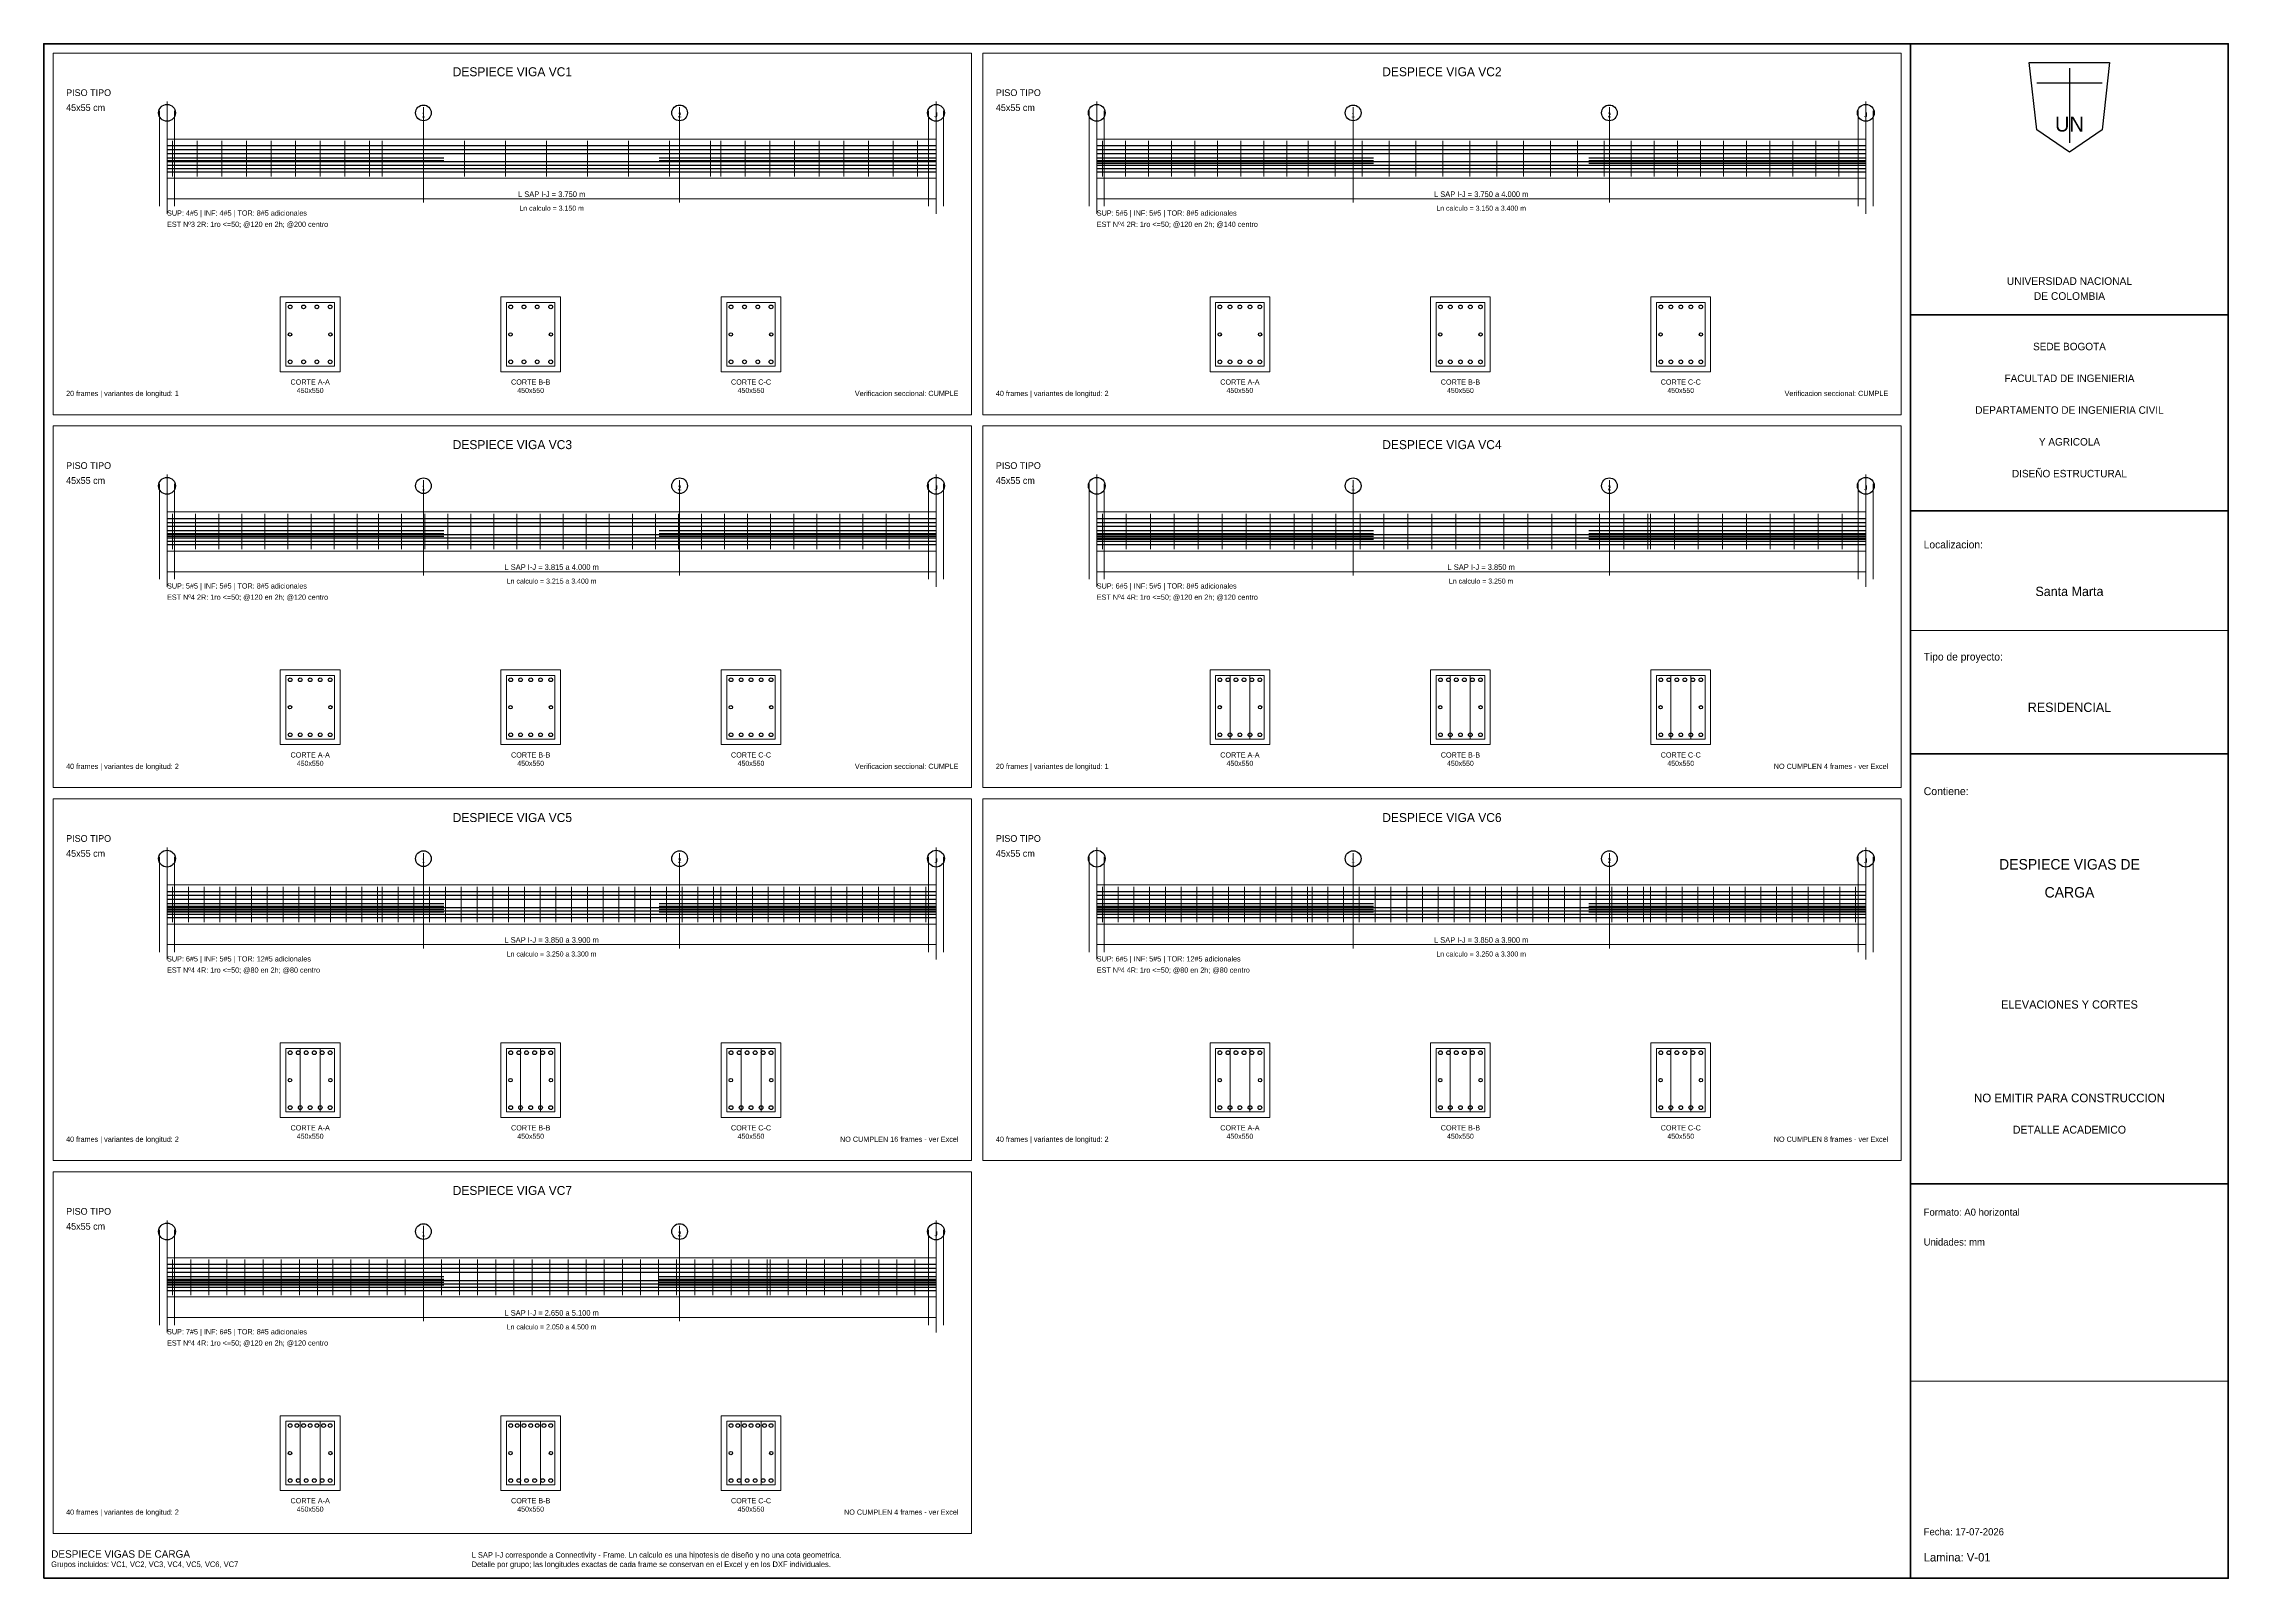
# Model space of a CAD drawing. Header units: millimetres. Extents: x 10 to 1179, y 10 to 831.
import ezdxf
from ezdxf.enums import TextEntityAlignment as Align

# ---------------------------------------------------------------- set-up
doc = ezdxf.new("R2010")
doc.units = ezdxf.units.MM
for name, color, linetype in [('ACERO_ADIC', 2, 'Continuous'), ('ACERO_INF', 1, 'Continuous'), ('ACERO_SUP', 5, 'Continuous'), ('ACERO_TOR', 30, 'Continuous'), ('ALERTA', 1, 'Continuous'), ('APOYOS', 4, 'Continuous'), ('CONTORNO', 7, 'Continuous'), ('CORTE', 7, 'Continuous'), ('COTAS', 3, 'Continuous'), ('EJES', 8, 'Continuous'), ('ESTRIBOS', 7, 'Continuous'), ('GUIA', 9, 'Continuous'), ('MARCO', 7, 'Continuous'), ('ROTULO', 7, 'Continuous'), ('TEXTO', 7, 'Continuous'), ('TITULO', 6, 'Continuous')]:
    doc.layers.add(name, color=color, linetype=linetype)

msp = doc.modelspace()

# ---------------------------------------------------------------- linework, layer by layer
at = {"layer": 'ACERO_ADIC', "color": 2, "lineweight": 30}
for p, q in [((76, 770), (224.1, 770)), ((76, 768.5), (224.1, 768.5)), ((339.4, 770), (487.5, 770)), ((339.4, 768.5), (487.5, 768.5)), ((573.5, 770), (721.6, 770)), ((573.5, 768.5), (721.6, 768.5)), ((573.5, 767), (721.6, 767)), ((836.9, 770), (985, 770)), ((836.9, 768.5), (985, 768.5)), ((836.9, 767), (985, 767)), ((76, 570.5), (224.1, 570.5)), ((76, 569), (224.1, 569)), ((76, 567.5), (224.1, 567.5)), ((339.4, 570.5), (487.5, 570.5)), ((339.4, 569), (487.5, 569)), ((339.4, 567.5), (487.5, 567.5)), ((573.5, 570.5), (721.6, 570.5)), ((573.5, 569), (721.6, 569)), ((573.5, 567.5), (721.6, 567.5)), ((573.5, 566), (721.6, 566)), ((836.9, 570.5), (985, 570.5)), ((836.9, 569), (985, 569)), ((836.9, 567.5), (985, 567.5)), ((836.9, 566), (985, 566)), ((76, 371), (224.1, 371)), ((76, 369.5), (224.1, 369.5)), ((76, 368), (224.1, 368)), ((76, 366.5), (224.1, 366.5)), ((339.4, 371), (487.5, 371)), ((339.4, 369.5), (487.5, 369.5)), ((339.4, 368), (487.5, 368)), ((339.4, 366.5), (487.5, 366.5)), ((573.5, 371), (721.6, 371)), ((573.5, 369.5), (721.6, 369.5)), ((573.5, 368), (721.6, 368)), ((573.5, 366.5), (721.6, 366.5)), ((836.9, 371), (985, 371)), ((836.9, 369.5), (985, 369.5)), ((836.9, 368), (985, 368)), ((836.9, 366.5), (985, 366.5)), ((76, 171.5), (224.1, 171.5)), ((76, 170), (224.1, 170)), ((76, 168.5), (224.1, 168.5)), ((76, 167), (224.1, 167)), ((339.4, 171.5), (487.5, 171.5)), ((339.4, 170), (487.5, 170)), ((339.4, 168.5), (487.5, 168.5)), ((339.4, 167), (487.5, 167))]:
    msp.add_line(p, q, dxfattribs=at)
at = {"layer": 'ACERO_INF', "color": 1, "lineweight": 30}
for p, q in [((76, 767.9), (487.5, 767.9)), ((76, 766.1), (487.5, 766.1)), ((76, 764.3), (487.5, 764.3)), ((76, 762.5), (487.5, 762.5)), ((573.5, 767.9), (985, 767.9)), ((573.5, 766.1), (985, 766.1)), ((573.5, 764.3), (985, 764.3)), ((573.5, 762.5), (985, 762.5)), ((76, 568.4), (487.5, 568.4)), ((76, 566.6), (487.5, 566.6)), ((76, 564.8), (487.5, 564.8)), ((76, 563), (487.5, 563)), ((573.5, 568.4), (985, 568.4)), ((573.5, 566.6), (985, 566.6)), ((573.5, 564.8), (985, 564.8)), ((573.5, 563), (985, 563)), ((76, 368.9), (487.5, 368.9)), ((76, 367.1), (487.5, 367.1)), ((76, 365.3), (487.5, 365.3)), ((76, 363.5), (487.5, 363.5)), ((573.5, 368.9), (985, 368.9)), ((573.5, 367.1), (985, 367.1)), ((573.5, 365.3), (985, 365.3)), ((573.5, 363.5), (985, 363.5)), ((76, 169.4), (487.5, 169.4)), ((76, 167.6), (487.5, 167.6)), ((76, 165.8), (487.5, 165.8)), ((76, 164), (487.5, 164))]:
    msp.add_line(p, q, dxfattribs=at)
at = {"layer": 'ACERO_INF', "color": 1}
for centre in [(141.9, 660.8), (149.1, 660.8), (156.2, 660.8), (163.3, 660.8), (259.9, 660.8), (267, 660.8), (274.1, 660.8), (281.3, 660.8), (377.8, 660.8), (385, 660.8), (392.1, 660.8), (399.2, 660.8), (639.4, 660.8), (644.8, 660.8), (650.1, 660.8), (655.5, 660.8), (660.8, 660.8), (757.4, 660.8), (762.7, 660.8), (768.1, 660.8), (773.4, 660.8), (778.8, 660.8), (875.3, 660.8), (880.7, 660.8), (886, 660.8), (891.4, 660.8), (896.7, 660.8), (141.9, 461.3), (147.3, 461.3), (152.6, 461.3), (158, 461.3), (163.3, 461.3), (259.9, 461.3), (265.2, 461.3), (270.6, 461.3), (275.9, 461.3), (281.3, 461.3), (377.8, 461.3), (383.2, 461.3), (388.5, 461.3), (393.9, 461.3), (399.2, 461.3), (639.4, 461.3), (644.8, 461.3), (650.1, 461.3), (655.5, 461.3), (660.8, 461.3), (757.4, 461.3), (762.7, 461.3), (768.1, 461.3), (773.4, 461.3), (778.8, 461.3), (875.3, 461.3), (880.7, 461.3), (886, 461.3), (891.4, 461.3), (896.7, 461.3), (141.9, 261.8), (147.3, 261.8), (152.6, 261.8), (158, 261.8), (163.3, 261.8), (259.9, 261.8), (265.2, 261.8), (270.6, 261.8), (275.9, 261.8), (281.3, 261.8), (377.8, 261.8), (383.2, 261.8), (388.5, 261.8), (393.9, 261.8), (399.2, 261.8), (639.4, 261.8), (644.8, 261.8), (650.1, 261.8), (655.5, 261.8), (660.8, 261.8), (757.4, 261.8), (762.7, 261.8), (768.1, 261.8), (773.4, 261.8), (778.8, 261.8), (875.3, 261.8), (880.7, 261.8), (886, 261.8), (891.4, 261.8), (896.7, 261.8), (141.9, 62.3), (146.2, 62.3), (150.5, 62.3), (154.8, 62.3), (159, 62.3), (163.3, 62.3), (259.9, 62.3), (264.2, 62.3), (268.4, 62.3), (272.7, 62.3), (277, 62.3), (281.3, 62.3), (377.8, 62.3), (382.1, 62.3), (386.4, 62.3), (390.7, 62.3), (395, 62.3), (399.2, 62.3)]:
    msp.add_circle(centre, 1, dxfattribs=at)
at = {"layer": 'ACERO_SUP', "color": 5, "lineweight": 30}
for p, q in [((76, 776.5), (487.5, 776.5)), ((76, 774.4), (487.5, 774.4)), ((76, 772.3), (487.5, 772.3)), ((573.5, 776.5), (985, 776.5)), ((573.5, 774.4), (985, 774.4)), ((573.5, 772.3), (985, 772.3)), ((76, 577), (487.5, 577)), ((76, 574.9), (487.5, 574.9)), ((573.5, 577), (985, 577)), ((573.5, 574.9), (985, 574.9)), ((76, 572.8), (487.5, 572.8)), ((573.5, 572.8), (985, 572.8)), ((76, 377.5), (487.5, 377.5)), ((76, 375.4), (487.5, 375.4)), ((573.5, 377.5), (985, 377.5)), ((573.5, 375.4), (985, 375.4)), ((76, 373.3), (487.5, 373.3)), ((573.5, 373.3), (985, 373.3)), ((76, 178), (487.5, 178)), ((76, 175.9), (487.5, 175.9)), ((76, 173.8), (487.5, 173.8))]:
    msp.add_line(p, q, dxfattribs=at)
at = {"layer": 'ACERO_SUP', "color": 5}
for centre in [(141.9, 690.2), (149.1, 690.2), (156.2, 690.2), (163.3, 690.2), (259.9, 690.2), (267, 690.2), (274.1, 690.2), (281.3, 690.2), (377.8, 690.2), (385, 690.2), (392.1, 690.2), (399.2, 690.2), (639.4, 690.2), (644.8, 690.2), (650.1, 690.2), (655.5, 690.2), (660.8, 690.2), (757.4, 690.2), (762.7, 690.2), (768.1, 690.2), (773.4, 690.2), (778.8, 690.2), (875.3, 690.2), (880.7, 690.2), (886, 690.2), (891.4, 690.2), (896.7, 690.2), (141.9, 490.7), (147.3, 490.7), (152.6, 490.7), (158, 490.7), (163.3, 490.7), (259.9, 490.7), (265.2, 490.7), (270.6, 490.7), (275.9, 490.7), (281.3, 490.7), (377.8, 490.7), (383.2, 490.7), (388.5, 490.7), (393.9, 490.7), (399.2, 490.7), (639.4, 490.7), (643.7, 490.7), (648, 490.7), (652.3, 490.7), (656.5, 490.7), (660.8, 490.7), (757.4, 490.7), (761.7, 490.7), (765.9, 490.7), (770.2, 490.7), (774.5, 490.7), (778.8, 490.7), (875.3, 490.7), (879.6, 490.7), (883.9, 490.7), (888.2, 490.7), (892.5, 490.7), (896.7, 490.7), (141.9, 291.2), (146.2, 291.2), (150.5, 291.2), (154.8, 291.2), (159, 291.2), (163.3, 291.2), (259.9, 291.2), (264.2, 291.2), (268.4, 291.2), (272.7, 291.2), (277, 291.2), (281.3, 291.2), (377.8, 291.2), (382.1, 291.2), (386.4, 291.2), (390.7, 291.2), (395, 291.2), (399.2, 291.2), (639.4, 291.2), (643.7, 291.2), (648, 291.2), (652.3, 291.2), (656.5, 291.2), (660.8, 291.2), (757.4, 291.2), (761.7, 291.2), (765.9, 291.2), (770.2, 291.2), (774.5, 291.2), (778.8, 291.2), (875.3, 291.2), (879.6, 291.2), (883.9, 291.2), (888.2, 291.2), (892.5, 291.2), (896.7, 291.2), (141.9, 91.7), (145.5, 91.7), (149.1, 91.7), (152.6, 91.7), (156.2, 91.7), (159.8, 91.7), (163.3, 91.7), (259.9, 91.7), (263.4, 91.7), (267, 91.7), (270.6, 91.7), (274.1, 91.7), (277.7, 91.7), (281.3, 91.7), (377.8, 91.7), (381.4, 91.7), (385, 91.7), (388.5, 91.7), (392.1, 91.7), (395.7, 91.7), (399.2, 91.7)]:
    msp.add_circle(centre, 1, dxfattribs=at)
at = {"layer": 'ACERO_TOR', "color": 30}
for centre in [(141.8, 675.5), (163.4, 675.5), (259.8, 675.5), (281.4, 675.5), (377.7, 675.5), (399.3, 675.5), (639.3, 675.5), (660.9, 675.5), (757.3, 675.5), (778.9, 675.5), (875.2, 675.5), (896.8, 675.5), (141.8, 476), (163.4, 476), (259.8, 476), (281.4, 476), (377.7, 476), (399.3, 476), (639.3, 476), (660.9, 476), (757.3, 476), (778.9, 476), (875.2, 476), (896.8, 476), (141.8, 276.5), (163.4, 276.5), (259.8, 276.5), (281.4, 276.5), (377.7, 276.5), (399.3, 276.5), (639.3, 276.5), (660.9, 276.5), (757.3, 276.5), (778.9, 276.5), (875.2, 276.5), (896.8, 276.5), (141.8, 77), (163.4, 77), (259.8, 77), (281.4, 77), (377.7, 77), (399.3, 77)]:
    msp.add_circle(centre, 0.9, dxfattribs=at)
at = {"layer": 'APOYOS', "color": 4, "lineweight": 18}
for p, q in [((72, 744), (72, 795)), ((80, 744), (80, 795)), ((483.5, 744), (483.5, 795)), ((491.5, 744), (491.5, 795)), ((569.5, 744), (569.5, 795)), ((577.5, 744), (577.5, 795)), ((981, 744), (981, 795)), ((989, 744), (989, 795)), ((72, 544.5), (72, 595.5)), ((80, 544.5), (80, 595.5)), ((483.5, 544.5), (483.5, 595.5)), ((491.5, 544.5), (491.5, 595.5)), ((569.5, 544.5), (569.5, 595.5)), ((577.5, 544.5), (577.5, 595.5)), ((981, 544.5), (981, 595.5)), ((989, 544.5), (989, 595.5)), ((72, 345), (72, 396)), ((80, 345), (80, 396)), ((483.5, 345), (483.5, 396)), ((491.5, 345), (491.5, 396)), ((569.5, 345), (569.5, 396)), ((577.5, 345), (577.5, 396)), ((981, 345), (981, 396)), ((989, 345), (989, 396)), ((72, 145.5), (72, 196.5)), ((80, 145.5), (80, 196.5)), ((483.5, 145.5), (483.5, 196.5)), ((491.5, 145.5), (491.5, 196.5))]:
    msp.add_line(p, q, dxfattribs=at)
at = {"layer": 'CONTORNO', "color": 7, "lineweight": 18}
for points in [[(76, 759), (487.5, 759), (487.5, 780), (76, 780)], [(573.5, 759), (985, 759), (985, 780), (573.5, 780)], [(76, 559.5), (487.5, 559.5), (487.5, 580.5), (76, 580.5)], [(573.5, 559.5), (985, 559.5), (985, 580.5), (573.5, 580.5)], [(76, 360), (487.5, 360), (487.5, 381), (76, 381)], [(573.5, 360), (985, 360), (985, 381), (573.5, 381)], [(76, 160.5), (487.5, 160.5), (487.5, 181.5), (76, 181.5)]]:
    msp.add_lwpolyline(points, close=True, dxfattribs=at)
at = {"layer": 'CORTE', "color": 7, "lineweight": 20}
for points in [[(136.6, 655.5), (168.6, 655.5), (168.6, 695.5), (136.6, 695.5)], [(254.6, 655.5), (286.6, 655.5), (286.6, 695.5), (254.6, 695.5)], [(372.5, 655.5), (404.5, 655.5), (404.5, 695.5), (372.5, 695.5)], [(634.1, 655.5), (666.1, 655.5), (666.1, 695.5), (634.1, 695.5)], [(752.1, 655.5), (784.1, 655.5), (784.1, 695.5), (752.1, 695.5)], [(870, 655.5), (902, 655.5), (902, 695.5), (870, 695.5)], [(136.6, 456), (168.6, 456), (168.6, 496), (136.6, 496)], [(254.6, 456), (286.6, 456), (286.6, 496), (254.6, 496)], [(372.5, 456), (404.5, 456), (404.5, 496), (372.5, 496)], [(634.1, 456), (666.1, 456), (666.1, 496), (634.1, 496)], [(752.1, 456), (784.1, 456), (784.1, 496), (752.1, 496)], [(870, 456), (902, 456), (902, 496), (870, 496)], [(136.6, 256.5), (168.6, 256.5), (168.6, 296.5), (136.6, 296.5)], [(254.6, 256.5), (286.6, 256.5), (286.6, 296.5), (254.6, 296.5)], [(372.5, 256.5), (404.5, 256.5), (404.5, 296.5), (372.5, 296.5)], [(634.1, 256.5), (666.1, 256.5), (666.1, 296.5), (634.1, 296.5)], [(752.1, 256.5), (784.1, 256.5), (784.1, 296.5), (752.1, 296.5)], [(870, 256.5), (902, 256.5), (902, 296.5), (870, 296.5)], [(136.6, 57), (168.6, 57), (168.6, 97), (136.6, 97)], [(254.6, 57), (286.6, 57), (286.6, 97), (254.6, 97)], [(372.5, 57), (404.5, 57), (404.5, 97), (372.5, 97)]]:
    msp.add_lwpolyline(points, close=True, dxfattribs=at)
at = {"layer": 'COTAS', "color": 3, "lineweight": 18}
for p, q in [((76, 746), (76, 750)), ((487.5, 746), (487.5, 750)), ((573.5, 746), (573.5, 750)), ((985, 746), (985, 750)), ((76, 748), (487.5, 748)), ((573.5, 748), (985, 748)), ((76, 546.5), (76, 550.5)), ((487.5, 546.5), (487.5, 550.5)), ((573.5, 546.5), (573.5, 550.5)), ((985, 546.5), (985, 550.5)), ((76, 548.5), (487.5, 548.5)), ((573.5, 548.5), (985, 548.5)), ((76, 347), (76, 351)), ((487.5, 347), (487.5, 351)), ((573.5, 347), (573.5, 351)), ((985, 347), (985, 351)), ((76, 349), (487.5, 349)), ((573.5, 349), (985, 349)), ((76, 147.5), (76, 151.5)), ((76, 149.5), (487.5, 149.5)), ((487.5, 147.5), (487.5, 151.5))]:
    msp.add_line(p, q, dxfattribs=at)
at = {"layer": 'EJES', "color": 8, "lineweight": 9}
for p, q in [((76, 740), (76, 800)), ((213.2, 746), (213.2, 797)), ((350.3, 746), (350.3, 797)), ((487.5, 740), (487.5, 800)), ((573.5, 740), (573.5, 800)), ((710.7, 746), (710.7, 797)), ((847.8, 746), (847.8, 797)), ((985, 740), (985, 800)), ((76, 540.5), (76, 600.5)), ((213.2, 546.5), (213.2, 597.5)), ((350.3, 546.5), (350.3, 597.5)), ((487.5, 540.5), (487.5, 600.5)), ((573.5, 540.5), (573.5, 600.5)), ((710.7, 546.5), (710.7, 597.5)), ((847.8, 546.5), (847.8, 597.5)), ((985, 540.5), (985, 600.5)), ((76, 341), (76, 401)), ((213.2, 347), (213.2, 398)), ((350.3, 347), (350.3, 398)), ((487.5, 341), (487.5, 401)), ((573.5, 341), (573.5, 401)), ((710.7, 347), (710.7, 398)), ((847.8, 347), (847.8, 398)), ((985, 341), (985, 401)), ((76, 141.5), (76, 201.5)), ((487.5, 141.5), (487.5, 201.5)), ((213.2, 147.5), (213.2, 198.5)), ((350.3, 147.5), (350.3, 198.5))]:
    msp.add_line(p, q, dxfattribs=at)
at = {"layer": 'EJES', "color": 8}
for centre, radius in [((76, 794), 4.5), ((213.2, 794), 4.2), ((350.3, 794), 4.2), ((487.5, 794), 4.5), ((573.5, 794), 4.5), ((710.7, 794), 4.2), ((847.8, 794), 4.2), ((985, 794), 4.5), ((76, 594.5), 4.5), ((213.2, 594.5), 4.2), ((350.3, 594.5), 4.2), ((487.5, 594.5), 4.5), ((573.5, 594.5), 4.5), ((710.7, 594.5), 4.2), ((847.8, 594.5), 4.2), ((985, 594.5), 4.5), ((76, 395), 4.5), ((213.2, 395), 4.2), ((350.3, 395), 4.2), ((487.5, 395), 4.5), ((573.5, 395), 4.5), ((710.7, 395), 4.2), ((847.8, 395), 4.2), ((985, 395), 4.5), ((76, 195.5), 4.5), ((213.2, 195.5), 4.2), ((350.3, 195.5), 4.2), ((487.5, 195.5), 4.5)]:
    msp.add_circle(centre, radius, dxfattribs=at)
at = {"layer": 'ESTRIBOS', "color": 7, "lineweight": 9}
for p, q in [((79, 760), (79, 779)), ((92.2, 760), (92.2, 779)), ((105.3, 760), (105.3, 779)), ((118.5, 760), (118.5, 779)), ((131.7, 760), (131.7, 779)), ((144.8, 760), (144.8, 779)), ((158, 760), (158, 779)), ((171.2, 760), (171.2, 779)), ((184.3, 760), (184.3, 779)), ((191.2, 760), (191.2, 779)), ((213.2, 760), (213.2, 779)), ((235.1, 760), (235.1, 779)), ((257.1, 760), (257.1, 779)), ((279, 760), (279, 779)), ((301, 760), (301, 779)), ((322.9, 760), (322.9, 779)), ((344.8, 760), (344.8, 779)), ((366.8, 760), (366.8, 779)), ((372.3, 760), (372.3, 779)), ((385.4, 760), (385.4, 779)), ((398.6, 760), (398.6, 779)), ((411.8, 760), (411.8, 779)), ((425, 760), (425, 779)), ((438.1, 760), (438.1, 779)), ((451.3, 760), (451.3, 779)), ((464.5, 760), (464.5, 779)), ((477.6, 760), (477.6, 779)), ((576.5, 760), (576.5, 779)), ((588.8, 760), (588.8, 779)), ((601.2, 760), (601.2, 779)), ((613.5, 760), (613.5, 779)), ((625.9, 760), (625.9, 779)), ((638.2, 760), (638.2, 779)), ((650.6, 760), (650.6, 779)), ((662.9, 760), (662.9, 779)), ((675.3, 760), (675.3, 779)), ((686.7, 760), (686.7, 779)), ((701.1, 760), (701.1, 779)), ((715.5, 760), (715.5, 779)), ((729.9, 760), (729.9, 779)), ((744.3, 760), (744.3, 779)), ((758.7, 760), (758.7, 779)), ((773.1, 760), (773.1, 779)), ((787.5, 760), (787.5, 779)), ((801.9, 760), (801.9, 779)), ((816.3, 760), (816.3, 779)), ((830.7, 760), (830.7, 779)), ((845.1, 760), (845.1, 779)), ((859.5, 760), (859.5, 779)), ((871.8, 760), (871.8, 779)), ((884.2, 760), (884.2, 779)), ((896.5, 760), (896.5, 779)), ((908.9, 760), (908.9, 779)), ((921.2, 760), (921.2, 779)), ((933.6, 760), (933.6, 779)), ((945.9, 760), (945.9, 779)), ((958.3, 760), (958.3, 779)), ((970.6, 760), (970.6, 779)), ((79, 560.5), (79, 579.5)), ((91.3, 560.5), (91.3, 579.5)), ((103.7, 560.5), (103.7, 579.5)), ((116, 560.5), (116, 579.5)), ((128.4, 560.5), (128.4, 579.5)), ((140.7, 560.5), (140.7, 579.5)), ((153.1, 560.5), (153.1, 579.5)), ((165.4, 560.5), (165.4, 579.5)), ((177.8, 560.5), (177.8, 579.5)), ((189.2, 560.5), (189.2, 579.5)), ((201.5, 560.5), (201.5, 579.5)), ((213.9, 560.5), (213.9, 579.5)), ((226.2, 560.5), (226.2, 579.5)), ((238.5, 560.5), (238.5, 579.5)), ((250.9, 560.5), (250.9, 579.5)), ((263.2, 560.5), (263.2, 579.5)), ((275.6, 560.5), (275.6, 579.5)), ((287.9, 560.5), (287.9, 579.5)), ((300.3, 560.5), (300.3, 579.5)), ((312.6, 560.5), (312.6, 579.5)), ((325, 560.5), (325, 579.5)), ((337.3, 560.5), (337.3, 579.5)), ((349.6, 560.5), (349.6, 579.5)), ((362, 560.5), (362, 579.5)), ((374.3, 560.5), (374.3, 579.5)), ((386.7, 560.5), (386.7, 579.5)), ((399, 560.5), (399, 579.5)), ((411.4, 560.5), (411.4, 579.5)), ((423.7, 560.5), (423.7, 579.5)), ((436.1, 560.5), (436.1, 579.5)), ((448.4, 560.5), (448.4, 579.5)), ((460.8, 560.5), (460.8, 579.5)), ((473.1, 560.5), (473.1, 579.5)), ((576.5, 560.5), (576.5, 579.5)), ((589.3, 560.5), (589.3, 579.5)), ((602.2, 560.5), (602.2, 579.5)), ((615, 560.5), (615, 579.5)), ((627.8, 560.5), (627.8, 579.5)), ((640.6, 560.5), (640.6, 579.5)), ((653.5, 560.5), (653.5, 579.5)), ((666.3, 560.5), (666.3, 579.5)), ((679.1, 560.5), (679.1, 579.5)), ((688.7, 560.5), (688.7, 579.5)), ((701.5, 560.5), (701.5, 579.5)), ((714.4, 560.5), (714.4, 579.5)), ((727.2, 560.5), (727.2, 579.5)), ((740, 560.5), (740, 579.5)), ((752.8, 560.5), (752.8, 579.5)), ((765.7, 560.5), (765.7, 579.5)), ((778.5, 560.5), (778.5, 579.5)), ((791.3, 560.5), (791.3, 579.5)), ((804.2, 560.5), (804.2, 579.5)), ((817, 560.5), (817, 579.5)), ((829.8, 560.5), (829.8, 579.5)), ((842.6, 560.5), (842.6, 579.5)), ((855.5, 560.5), (855.5, 579.5)), ((868.3, 560.5), (868.3, 579.5)), ((869.8, 560.5), (869.8, 579.5)), ((882.6, 560.5), (882.6, 579.5)), ((895.4, 560.5), (895.4, 579.5)), ((908.3, 560.5), (908.3, 579.5)), ((921.1, 560.5), (921.1, 579.5)), ((933.9, 560.5), (933.9, 579.5)), ((946.7, 560.5), (946.7, 579.5)), ((959.6, 560.5), (959.6, 579.5)), ((972.4, 560.5), (972.4, 579.5)), ((79, 361), (79, 380)), ((87.4, 361), (87.4, 380)), ((95.9, 361), (95.9, 380)), ((104.3, 361), (104.3, 380)), ((112.8, 361), (112.8, 380)), ((121.2, 361), (121.2, 380)), ((129.6, 361), (129.6, 380)), ((138.1, 361), (138.1, 380)), ((146.5, 361), (146.5, 380)), ((155, 361), (155, 380)), ((163.4, 361), (163.4, 380)), ((171.9, 361), (171.9, 380)), ((180.3, 361), (180.3, 380)), ((188.7, 361), (188.7, 380)), ((191.2, 361), (191.2, 380)), ((199.7, 361), (199.7, 380)), ((208.1, 361), (208.1, 380)), ((216.5, 361), (216.5, 380)), ((225, 361), (225, 380)), ((233.4, 361), (233.4, 380)), ((241.9, 361), (241.9, 380)), ((250.3, 361), (250.3, 380)), ((258.7, 361), (258.7, 380)), ((267.2, 361), (267.2, 380)), ((275.6, 361), (275.6, 380)), ((284.1, 361), (284.1, 380)), ((292.5, 361), (292.5, 380)), ((301, 361), (301, 380)), ((309.4, 361), (309.4, 380)), ((317.8, 361), (317.8, 380)), ((326.3, 361), (326.3, 380)), ((334.7, 361), (334.7, 380)), ((343.2, 361), (343.2, 380)), ((351.6, 361), (351.6, 380)), ((360, 361), (360, 380)), ((368.5, 361), (368.5, 380)), ((372.3, 361), (372.3, 380)), ((380.7, 361), (380.7, 380)), ((389.2, 361), (389.2, 380)), ((397.6, 361), (397.6, 380)), ((406, 361), (406, 380)), ((414.5, 361), (414.5, 380)), ((422.9, 361), (422.9, 380)), ((431.4, 361), (431.4, 380)), ((439.8, 361), (439.8, 380)), ((448.2, 361), (448.2, 380)), ((456.7, 361), (456.7, 380)), ((465.1, 361), (465.1, 380)), ((473.6, 361), (473.6, 380)), ((482, 361), (482, 380)), ((576.5, 361), (576.5, 380)), ((584.9, 361), (584.9, 380)), ((593.4, 361), (593.4, 380)), ((601.8, 361), (601.8, 380)), ((610.3, 361), (610.3, 380)), ((618.7, 361), (618.7, 380)), ((627.1, 361), (627.1, 380)), ((635.6, 361), (635.6, 380)), ((644, 361), (644, 380)), ((652.5, 361), (652.5, 380)), ((660.9, 361), (660.9, 380)), ((669.4, 361), (669.4, 380)), ((677.8, 361), (677.8, 380)), ((686.2, 361), (686.2, 380)), ((688.7, 361), (688.7, 380)), ((697.2, 361), (697.2, 380)), ((705.6, 361), (705.6, 380)), ((714, 361), (714, 380)), ((722.5, 361), (722.5, 380)), ((730.9, 361), (730.9, 380)), ((739.4, 361), (739.4, 380)), ((747.8, 361), (747.8, 380)), ((756.2, 361), (756.2, 380)), ((764.7, 361), (764.7, 380)), ((773.1, 361), (773.1, 380)), ((781.6, 361), (781.6, 380)), ((790, 361), (790, 380)), ((798.5, 361), (798.5, 380)), ((806.9, 361), (806.9, 380)), ((815.3, 361), (815.3, 380)), ((823.8, 361), (823.8, 380)), ((832.2, 361), (832.2, 380)), ((840.7, 361), (840.7, 380)), ((849.1, 361), (849.1, 380)), ((857.5, 361), (857.5, 380)), ((866, 361), (866, 380)), ((869.8, 361), (869.8, 380)), ((878.2, 361), (878.2, 380)), ((886.7, 361), (886.7, 380)), ((895.1, 361), (895.1, 380)), ((903.5, 361), (903.5, 380)), ((912, 361), (912, 380)), ((920.4, 361), (920.4, 380)), ((928.9, 361), (928.9, 380)), ((937.3, 361), (937.3, 380)), ((945.7, 361), (945.7, 380)), ((954.2, 361), (954.2, 380)), ((962.6, 361), (962.6, 380)), ((971.1, 361), (971.1, 380)), ((979.5, 361), (979.5, 380)), ((79, 161.5), (79, 180.5)), ((88.7, 161.5), (88.7, 180.5)), ((98.4, 161.5), (98.4, 180.5)), ((108, 161.5), (108, 180.5)), ((117.7, 161.5), (117.7, 180.5)), ((127.4, 161.5), (127.4, 180.5)), ((137.1, 161.5), (137.1, 180.5)), ((146.8, 161.5), (146.8, 180.5)), ((156.5, 161.5), (156.5, 180.5)), ((164.8, 161.5), (164.8, 180.5)), ((174.4, 161.5), (174.4, 180.5)), ((184.1, 161.5), (184.1, 180.5)), ((193.8, 161.5), (193.8, 180.5)), ((203.5, 161.5), (203.5, 180.5)), ((213.2, 161.5), (213.2, 180.5)), ((222.8, 161.5), (222.8, 180.5)), ((232.5, 161.5), (232.5, 180.5)), ((242.2, 161.5), (242.2, 180.5)), ((251.9, 161.5), (251.9, 180.5)), ((261.6, 161.5), (261.6, 180.5)), ((271.3, 161.5), (271.3, 180.5)), ((280.9, 161.5), (280.9, 180.5)), ((290.6, 161.5), (290.6, 180.5)), ((300.3, 161.5), (300.3, 180.5)), ((310, 161.5), (310, 180.5)), ((319.7, 161.5), (319.7, 180.5)), ((329.4, 161.5), (329.4, 180.5)), ((339, 161.5), (339, 180.5)), ((348.7, 161.5), (348.7, 180.5)), ((358.4, 161.5), (358.4, 180.5)), ((368.1, 161.5), (368.1, 180.5)), ((377.8, 161.5), (377.8, 180.5)), ((387.4, 161.5), (387.4, 180.5)), ((397.1, 161.5), (397.1, 180.5)), ((398.7, 161.5), (398.7, 180.5)), ((408.4, 161.5), (408.4, 180.5)), ((418.1, 161.5), (418.1, 180.5)), ((427.8, 161.5), (427.8, 180.5)), ((437.5, 161.5), (437.5, 180.5)), ((447.2, 161.5), (447.2, 180.5)), ((456.8, 161.5), (456.8, 180.5)), ((466.5, 161.5), (466.5, 180.5)), ((476.2, 161.5), (476.2, 180.5))]:
    msp.add_line(p, q, dxfattribs=at)
at = {"layer": 'ESTRIBOS', "color": 7, "lineweight": 18}
for p, q in [((644.8, 459), (644.8, 493)), ((655.5, 459), (655.5, 493)), ((762.7, 459), (762.7, 493)), ((773.4, 459), (773.4, 493)), ((880.7, 459), (880.7, 493)), ((891.4, 459), (891.4, 493)), ((147.3, 259.5), (147.3, 293.5)), ((158, 259.5), (158, 293.5)), ((265.2, 259.5), (265.2, 293.5)), ((275.9, 259.5), (275.9, 293.5)), ((383.2, 259.5), (383.2, 293.5)), ((393.9, 259.5), (393.9, 293.5)), ((644.8, 259.5), (644.8, 293.5)), ((655.5, 259.5), (655.5, 293.5)), ((762.7, 259.5), (762.7, 293.5)), ((773.4, 259.5), (773.4, 293.5)), ((880.7, 259.5), (880.7, 293.5)), ((891.4, 259.5), (891.4, 293.5)), ((147.3, 60), (147.3, 94)), ((158, 60), (158, 94)), ((265.2, 60), (265.2, 94)), ((275.9, 60), (275.9, 94)), ((383.2, 60), (383.2, 94)), ((393.9, 60), (393.9, 94))]:
    msp.add_line(p, q, dxfattribs=at)
for points in [[(139.6, 658.5), (165.6, 658.5), (165.6, 692.5), (139.6, 692.5)], [(257.6, 658.5), (283.6, 658.5), (283.6, 692.5), (257.6, 692.5)], [(375.5, 658.5), (401.5, 658.5), (401.5, 692.5), (375.5, 692.5)], [(637.1, 658.5), (663.1, 658.5), (663.1, 692.5), (637.1, 692.5)], [(755.1, 658.5), (781.1, 658.5), (781.1, 692.5), (755.1, 692.5)], [(873, 658.5), (899, 658.5), (899, 692.5), (873, 692.5)], [(139.6, 459), (165.6, 459), (165.6, 493), (139.6, 493)], [(257.6, 459), (283.6, 459), (283.6, 493), (257.6, 493)], [(375.5, 459), (401.5, 459), (401.5, 493), (375.5, 493)], [(637.1, 459), (663.1, 459), (663.1, 493), (637.1, 493)], [(755.1, 459), (781.1, 459), (781.1, 493), (755.1, 493)], [(873, 459), (899, 459), (899, 493), (873, 493)], [(139.6, 259.5), (165.6, 259.5), (165.6, 293.5), (139.6, 293.5)], [(257.6, 259.5), (283.6, 259.5), (283.6, 293.5), (257.6, 293.5)], [(375.5, 259.5), (401.5, 259.5), (401.5, 293.5), (375.5, 293.5)], [(637.1, 259.5), (663.1, 259.5), (663.1, 293.5), (637.1, 293.5)], [(755.1, 259.5), (781.1, 259.5), (781.1, 293.5), (755.1, 293.5)], [(873, 259.5), (899, 259.5), (899, 293.5), (873, 293.5)], [(139.6, 60), (165.6, 60), (165.6, 94), (139.6, 94)], [(257.6, 60), (283.6, 60), (283.6, 94), (257.6, 94)], [(375.5, 60), (401.5, 60), (401.5, 94), (375.5, 94)]]:
    msp.add_lwpolyline(points, close=True, dxfattribs=at)
at = {"layer": 'GUIA', "color": 9, "lineweight": 9}
for points in [[(15, 632.5), (506.5, 632.5), (506.5, 826), (15, 826)], [(512.5, 632.5), (1004, 632.5), (1004, 826), (512.5, 826)], [(15, 433), (506.5, 433), (506.5, 626.5), (15, 626.5)], [(512.5, 433), (1004, 433), (1004, 626.5), (512.5, 626.5)], [(15, 233.5), (506.5, 233.5), (506.5, 427), (15, 427)], [(512.5, 233.5), (1004, 233.5), (1004, 427), (512.5, 427)], [(15, 34), (506.5, 34), (506.5, 227.5), (15, 227.5)]]:
    msp.add_lwpolyline(points, close=True, dxfattribs=at)
at = {"layer": 'MARCO', "color": 7, "lineweight": 35}
msp.add_line((1009, 10), (1009, 831), dxfattribs=at)
for points in [[(10, 10), (1179, 10), (1179, 831), (10, 831)], [(1009, 10), (1179, 10), (1179, 831), (1009, 831)]]:
    msp.add_lwpolyline(points, close=True, dxfattribs=at)
at = {"layer": 'ROTULO', "color": 7, "lineweight": 25}
for p, q in [((1076.5, 810), (1111.5, 810)), ((1094, 818), (1094, 778))]:
    msp.add_line(p, q, dxfattribs=at)
at = {"layer": 'ROTULO', "color": 7, "lineweight": 18}
for p, q in [((1009, 517), (1179, 517)), ((1009, 115.5), (1179, 115.5))]:
    msp.add_line(p, q, dxfattribs=at)
at = {"layer": 'ROTULO', "color": 7, "lineweight": 25}
for points in [[(1009, 686), (1179, 686), (1179, 831), (1009, 831)], [(1009, 581), (1179, 581), (1179, 686), (1009, 686)], [(1009, 451), (1179, 451), (1179, 581), (1009, 581)], [(1009, 221), (1179, 221), (1179, 451), (1009, 451)], [(1009, 10), (1179, 10), (1179, 221), (1009, 221)]]:
    msp.add_lwpolyline(points, close=True, dxfattribs=at)
at = {"layer": 'ROTULO', "color": 7, "lineweight": 30}
msp.add_lwpolyline([(1072.5, 821), (1115.5, 821), (1111.5, 785), (1094, 773), (1076.5, 785)], close=True, dxfattribs=at)

# ---------------------------------------------------------------- texts
at = {"layer": 'ALERTA', "color": 1}
for s, p in [('NO CUMPLEN 4 frames - ver Excel', (997, 443)), ('NO CUMPLEN 16 frames - ver Excel', (499.5, 243.5)), ('NO CUMPLEN 8 frames - ver Excel', (997, 243.5)), ('NO CUMPLEN 4 frames - ver Excel', (499.5, 44))]:
    msp.add_text(s, height=2.8, dxfattribs=at).set_placement(p, align=Align.RIGHT)
for s, height, p in [('NO EMITIR PARA CONSTRUCCION', 4.6, (1094, 267)), ('DETALLE ACADEMICO', 4.2, (1094, 250))]:
    msp.add_text(s, height=height, dxfattribs=at).set_placement(p, align=Align.MIDDLE_CENTER)
at = {"layer": 'COTAS', "color": 3}
for s, p in [('L SAP I-J = 3.750 m', (281.8, 750.5)), ('L SAP I-J = 3.750 a 4.000 m', (779.2, 750.5)), ('L SAP I-J = 3.815 a 4.000 m', (281.8, 551)), ('L SAP I-J = 3.850 m', (779.2, 551)), ('L SAP I-J = 3.850 a 3.900 m', (281.8, 351.5)), ('L SAP I-J = 3.850 a 3.900 m', (779.2, 351.5)), ('L SAP I-J = 2.650 a 5.100 m', (281.8, 152))]:
    msp.add_text(s, height=3, dxfattribs=at).set_placement(p, align=Align.MIDDLE_CENTER)
at = {"layer": 'EJES', "color": 8}
for s, p in [('I', (76, 792.9)), ('1', (213.2, 792.9)), ('2', (350.3, 792.9)), ('J', (487.5, 792.9)), ('I', (573.5, 792.9)), ('1', (710.7, 792.9)), ('2', (847.8, 792.9)), ('J', (985, 792.9)), ('I', (76, 593.4)), ('1', (213.2, 593.4)), ('2', (350.3, 593.4)), ('J', (487.5, 593.4)), ('I', (573.5, 593.4)), ('1', (710.7, 593.4)), ('2', (847.8, 593.4)), ('J', (985, 593.4)), ('I', (76, 393.9)), ('1', (213.2, 393.9)), ('2', (350.3, 393.9)), ('J', (487.5, 393.9)), ('I', (573.5, 393.9)), ('1', (710.7, 393.9)), ('2', (847.8, 393.9)), ('J', (985, 393.9)), ('I', (76, 194.3)), ('1', (213.2, 194.3)), ('2', (350.3, 194.3)), ('J', (487.5, 194.3))]:
    msp.add_text(s, height=2.6, dxfattribs=at).set_placement(p, align=Align.MIDDLE_CENTER)
at = {"layer": 'ROTULO', "color": 7}
for s, height, p in [('UN', 8, (1094, 788)), ('UNIVERSIDAD NACIONAL', 4.1, (1094, 704)), ('DE COLOMBIA', 4.1, (1094, 696)), ('SEDE BOGOTA', 4, (1094, 669)), ('FACULTAD DE INGENIERIA', 4, (1094, 652)), ('DEPARTAMENTO DE INGENIERIA CIVIL', 4, (1094, 635)), ('Y AGRICOLA', 4, (1094, 618)), ('DISEÑO ESTRUCTURAL', 4, (1094, 601)), ('Santa Marta', 5, (1094, 538)), ('RESIDENCIAL', 5, (1094, 476)), ('DESPIECE VIGAS DE', 5.6, (1094, 392)), ('CARGA', 5.6, (1094, 377)), ('ELEVACIONES Y CORTES', 4.4, (1094, 317))]:
    msp.add_text(s, height=height, dxfattribs=at).set_placement(p, align=Align.MIDDLE_CENTER)
for s, height, p in [('Localizacion:', 4.1, (1016, 561)), ('Tipo de proyecto:', 4.1, (1016, 501)), ('Contiene:', 4.2, (1016, 429)), ('Formato: A0 horizontal', 3.8, (1016, 204)), ('Unidades: mm', 3.8, (1016, 188)), ('Fecha: 17-07-2026', 3.8, (1016, 33)), ('Lamina: V-01', 4.5, (1016, 19))]:
    msp.add_text(s, height=height, dxfattribs=at).set_placement(p)
at = {"layer": 'TEXTO', "color": 7}
for s, height, p in [('SUP: 4#5 | INF: 4#5 | TOR: 8#5 adicionales', 2.8, (76, 739)), ('SUP: 5#5 | INF: 5#5 | TOR: 8#5 adicionales', 2.8, (573.5, 739)), ('EST Nº3 2R: 1ro <=50; @120 en 2h; @200 centro', 2.8, (76, 733)), ('EST Nº4 2R: 1ro <=50; @120 en 2h; @140 centro', 2.8, (573.5, 733)), ('20 frames | variantes de longitud: 1', 2.8, (22, 642.5)), ('40 frames | variantes de longitud: 2', 2.8, (519.5, 642.5)), ('SUP: 5#5 | INF: 5#5 | TOR: 8#5 adicionales', 2.8, (76, 539.5)), ('SUP: 6#5 | INF: 5#5 | TOR: 8#5 adicionales', 2.8, (573.5, 539.5)), ('EST Nº4 2R: 1ro <=50; @120 en 2h; @120 centro', 2.8, (76, 533.5)), ('EST Nº4 4R: 1ro <=50; @120 en 2h; @120 centro', 2.8, (573.5, 533.5)), ('40 frames | variantes de longitud: 2', 2.8, (22, 443)), ('20 frames | variantes de longitud: 1', 2.8, (519.5, 443)), ('SUP: 6#5 | INF: 5#5 | TOR: 12#5 adicionales', 2.8, (76, 340)), ('SUP: 6#5 | INF: 5#5 | TOR: 12#5 adicionales', 2.8, (573.5, 340)), ('EST Nº4 4R: 1ro <=50; @80 en 2h; @80 centro', 2.8, (76, 334)), ('EST Nº4 4R: 1ro <=50; @80 en 2h; @80 centro', 2.8, (573.5, 334)), ('40 frames | variantes de longitud: 2', 2.8, (22, 243.5)), ('40 frames | variantes de longitud: 2', 2.8, (519.5, 243.5)), ('SUP: 7#5 | INF: 6#5 | TOR: 8#5 adicionales', 2.8, (76, 140.5)), ('EST Nº4 4R: 1ro <=50; @120 en 2h; @120 centro', 2.8, (76, 134.5)), ('40 frames | variantes de longitud: 2', 2.8, (22, 44)), ('L SAP I-J corresponde a Connectivity - Frame. Ln calculo es una hipotesis de diseño y no una cota geometrica.', 3, (239, 21)), ('Grupos incluidos: VC1, VC2, VC3, VC4, VC5, VC6, VC7', 3, (14, 16)), ('Detalle por grupo; las longitudes exactas de cada frame se conservan en el Excel y en los DXF individuales.', 3, (239, 16))]:
    msp.add_text(s, height=height, dxfattribs=at).set_placement(p)
for s, height, p in [('Ln calculo = 3.150 m', 2.7, (281.8, 743)), ('Ln calculo = 3.150 a 3.400 m', 2.7, (779.2, 743)), ('CORTE A-A', 2.8, (152.6, 650)), ('450x550', 2.7, (152.6, 645.5)), ('CORTE B-B', 2.8, (270.6, 650)), ('450x550', 2.7, (270.6, 645.5)), ('CORTE C-C', 2.8, (388.5, 650)), ('450x550', 2.7, (388.5, 645.5)), ('CORTE A-A', 2.8, (650.1, 650)), ('450x550', 2.7, (650.1, 645.5)), ('CORTE B-B', 2.8, (768.1, 650)), ('450x550', 2.7, (768.1, 645.5)), ('CORTE C-C', 2.8, (886, 650)), ('450x550', 2.7, (886, 645.5)), ('Ln calculo = 3.215 a 3.400 m', 2.7, (281.8, 543.5)), ('Ln calculo = 3.250 m', 2.7, (779.2, 543.5)), ('CORTE A-A', 2.8, (152.6, 450.5)), ('450x550', 2.7, (152.6, 446)), ('CORTE B-B', 2.8, (270.6, 450.5)), ('450x550', 2.7, (270.6, 446)), ('CORTE C-C', 2.8, (388.5, 450.5)), ('450x550', 2.7, (388.5, 446)), ('CORTE A-A', 2.8, (650.1, 450.5)), ('450x550', 2.7, (650.1, 446)), ('CORTE B-B', 2.8, (768.1, 450.5)), ('450x550', 2.7, (768.1, 446)), ('CORTE C-C', 2.8, (886, 450.5)), ('450x550', 2.7, (886, 446)), ('Ln calculo = 3.250 a 3.300 m', 2.7, (281.8, 344)), ('Ln calculo = 3.250 a 3.300 m', 2.7, (779.2, 344)), ('CORTE A-A', 2.8, (152.6, 251)), ('450x550', 2.7, (152.6, 246.5)), ('CORTE B-B', 2.8, (270.6, 251)), ('450x550', 2.7, (270.6, 246.5)), ('CORTE C-C', 2.8, (388.5, 251)), ('450x550', 2.7, (388.5, 246.5)), ('CORTE A-A', 2.8, (650.1, 251)), ('450x550', 2.7, (650.1, 246.5)), ('CORTE B-B', 2.8, (768.1, 251)), ('450x550', 2.7, (768.1, 246.5)), ('CORTE C-C', 2.8, (886, 251)), ('450x550', 2.7, (886, 246.5)), ('Ln calculo = 2.050 a 4.500 m', 2.7, (281.8, 144.5)), ('CORTE A-A', 2.8, (152.6, 51.5)), ('450x550', 2.7, (152.6, 47)), ('CORTE B-B', 2.8, (270.6, 51.5)), ('450x550', 2.7, (270.6, 47)), ('CORTE C-C', 2.8, (388.5, 51.5)), ('450x550', 2.7, (388.5, 47))]:
    msp.add_text(s, height=height, dxfattribs=at).set_placement(p, align=Align.MIDDLE_CENTER)
at = {"layer": 'TEXTO', "color": 3}
for p in [(499.5, 642.5), (997, 642.5), (499.5, 443)]:
    msp.add_text('Verificacion seccional: CUMPLE', height=2.8, dxfattribs=at).set_placement(p, align=Align.RIGHT)
at = {"layer": 'TITULO', "color": 6}
for s, p in [('DESPIECE VIGA VC1', (260.8, 816)), ('DESPIECE VIGA VC2', (758.2, 816)), ('DESPIECE VIGA VC3', (260.8, 616.5)), ('DESPIECE VIGA VC4', (758.2, 616.5)), ('DESPIECE VIGA VC5', (260.8, 417)), ('DESPIECE VIGA VC6', (758.2, 417)), ('DESPIECE VIGA VC7', (260.8, 217.5))]:
    msp.add_text(s, height=4.8, dxfattribs=at).set_placement(p, align=Align.MIDDLE_CENTER)
for s, height, p in [('PISO TIPO', 3.6, (22, 803)), ('PISO TIPO', 3.6, (519.5, 803)), ('45x55 cm', 3.6, (22, 795)), ('45x55 cm', 3.6, (519.5, 795)), ('45x55 cm', 3.6, (22, 595.5)), ('PISO TIPO', 3.6, (22, 603.5)), ('45x55 cm', 3.6, (519.5, 595.5)), ('PISO TIPO', 3.6, (519.5, 603.5)), ('45x55 cm', 3.6, (22, 396)), ('PISO TIPO', 3.6, (22, 404)), ('45x55 cm', 3.6, (519.5, 396)), ('PISO TIPO', 3.6, (519.5, 404)), ('45x55 cm', 3.6, (22, 196.5)), ('PISO TIPO', 3.6, (22, 204.5)), ('DESPIECE VIGAS DE CARGA', 4, (14, 21))]:
    msp.add_text(s, height=height, dxfattribs=at).set_placement(p)

doc.saveas('drawing.dxf')
